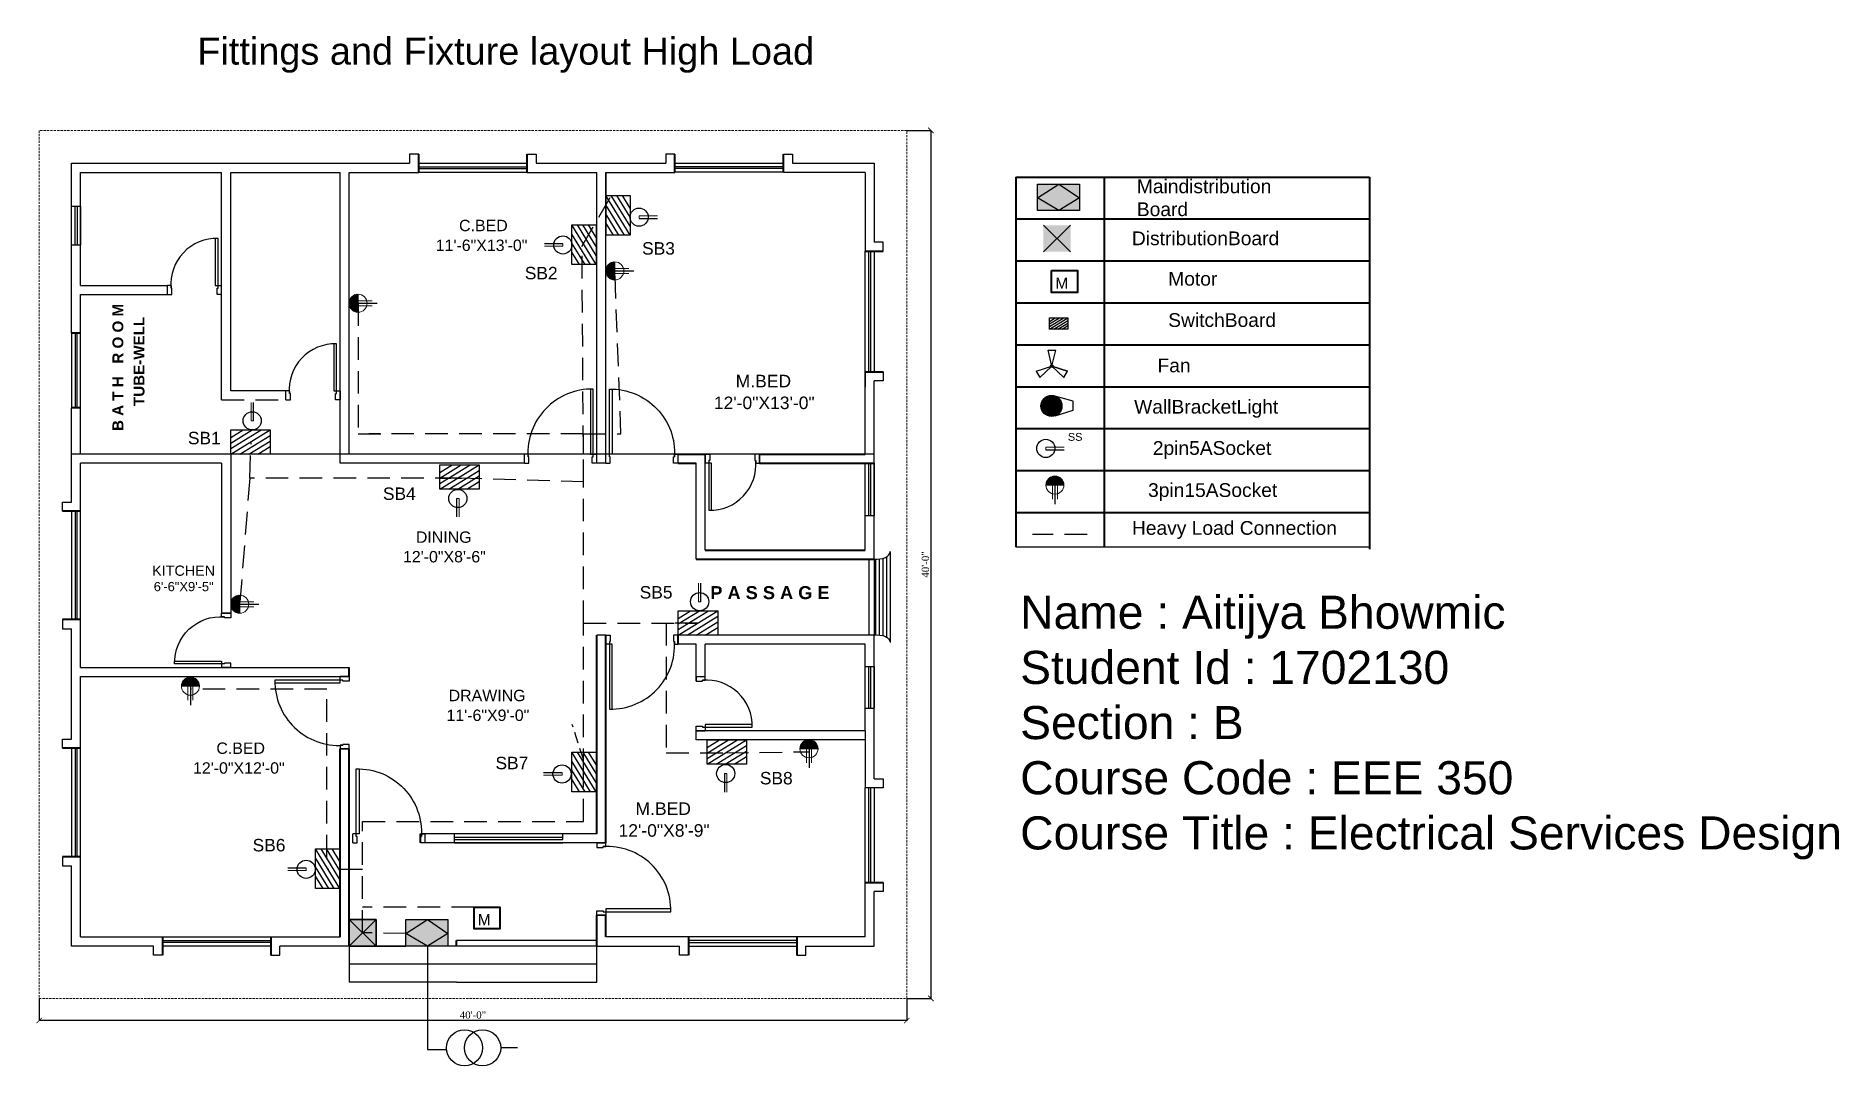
# Model space of a CAD drawing. Header units: inches. Extents: x 2254 to 46109, y 12082 to 26783.
# Drawn here: x 43647 to 44645, y 25570 to 26140 of the extents above; entities that cross this region are included whole.
import ezdxf
from ezdxf.enums import TextEntityAlignment as Align

# ---------------------------------------------------------------- set-up
doc = ezdxf.new("R2010")
doc.units = ezdxf.units.IN
doc.header["$LTSCALE"] = 5
doc.header["$MEASUREMENT"] = 0
doc.linetypes.add('DASHED2', pattern=[0.375, 0.25, -0.125])
doc.linetypes.add('HIDDENX10', pattern=[0.75, 0.5, -0.25])
for name, color, linetype, lineweight in [('0.05', 57, 'Continuous', 5), ('1.0 AREA', 7, 'Continuous', 5), ('dim', 4, 'Continuous', 18), ('LIGHT', 50, 'Continuous', 0), ('Text', 7, 'Continuous', 15), ('wall', 7, 'Continuous', 40)]:
    doc.layers.add(name, color=color, linetype=linetype, lineweight=lineweight)
for name, color, linetype in [('CONT-MNR', 96, 'Continuous'), ('door', 12, 'Continuous'), ('FURNITURE', 3, 'Continuous'), ('Layer1', 7, 'Continuous'), ('LIGHT BULB', 7, 'Continuous'), ('win', 104, 'Continuous'), ('WIRING', 7, 'Continuous')]:
    doc.layers.add(name, color=color, linetype=linetype)
doc.styles.add('RS6', font='times.ttf')
doc.styles.get("Standard").update_dxf_attribs({"font": 'arial.ttf'})
doc.dimstyles.new('1_8-2', dxfattribs={"dimtxt": 4, "dimasz": 3, "dimexe": 0.18, "dimexo": 0.0625, "dimgap": 0.125, "dimtad": 0, "dimdec": 0, "dimrnd": 1.125, "dimzin": 3, "dimdsep": 46, "dimlunit": 4, "dimtxsty": 'RS6', "dimblk": 'ARCHTICK', "dimcen": 2, "dimclrt": 7, "dimadec": 0, "dimazin": 0, "dimtfac": 1, "dimtdec": 0, "dimtix": 1, "dimtmove": 0, "dimatfit": 3, "dimfxl": 1, "dimtvp": 0.75, "dimtolj": 1, "dimtzin": 0, "dimarcsym": 0})

msp = doc.modelspace()

# ---------------------------------------------------------------- texts
at = {"lineweight": 40, "attachment_point": 1}
for s, width, insert, char_height in [('Maindistribution Board', 7.7332, (44256.42, 26060.42), 7.6044), ('DistributionBoard', 8.2197, (44253.68, 26031.66), 7.6044), ('Motor', 5.8281, (44273.77, 26009.29), 7.604), ('SwitchBoard', 6.0025, (44273.77, 25986.47), 7.6044), ('Fan', 4.6525, (44267.84, 25961.36), 7.604), ('WallBracketLight', 7.9236, (44254.91, 25938.53), 7.6044), ('2pin5ASocket', 6.8166, (44265.25, 25915.71), 7.6044), ('3pin15ASocket', 8.401, (44262.62, 25892.43), 7.6044)]:
    msp.add_mtext_dynamic_manual_height_columns(s, width=width, gutter_width=1, heights=[0], dxfattribs=dict(at, insert=insert, char_height=char_height))
at = {"char_height": 6, "attachment_point": 1, "rotation": 90}
for s, insert in [('{\\fArial|b1|i0|c0|p34;B A T H   R O O M}', (43689.74, 25921.31)), ('\\pxt1;{\\fArial|b1|i0|c0|p34;TUBE-WELL}', (43701.43, 25935.12))]:
    msp.add_mtext_dynamic_manual_height_columns(s, width=139.15, gutter_width=1, heights=[0], dxfattribs=dict(at, insert=insert))
at = {"lineweight": 25, "insert": (44218.27, 25920.21), "char_height": 4.319, "attachment_point": 1}
msp.add_mtext_dynamic_manual_height_columns('SS', width=0.1038, gutter_width=1, heights=[0], dxfattribs=at)
at = {"insert": (44020.46, 25835.52), "char_height": 7.2, "attachment_point": 1}
msp.add_mtext_dynamic_manual_height_columns('{\\fArial|b1|i0|c0|p34;P A S S A G E}', width=83.49, gutter_width=0.6, heights=[0], dxfattribs=at)
at = {"layer": 'Layer1', "color": 7, "lineweight": 40, "char_height": 6.19, "attachment_point": 1}
for insert in [(44211.29, 26006.16), (43891.78, 25654.16)]:
    msp.add_mtext_dynamic_manual_height_columns('M', width=6.1867, gutter_width=1, heights=[0], dxfattribs=dict(at, insert=insert))
at = {"layer": 'Text', "lineweight": -3}
for s, height, p in [('C.BED', 6.3, (43894.94, 26034.95)), ('11\'-6"X13\'-0"', 6.3, (43893.92, 26024.01)), ('M.BED', 6.93, (44049.82, 25948.93)), ('12\'-0"X13\'-0"', 6.93, (44050.3, 25936.89)), ('DINING', 6.3, (43872.98, 25862.63)), ('12\'-0"X8\'-6"', 6.3, (43873.36, 25851.8)), ('KITCHEN', 5.67, (43729.12, 25844.07)), ('6\'-6"X9\'-5"', 5.103, (43729.15, 25835.27)), ('DRAWING', 6.3, (43896.98, 25775.05)), ('11\'-6"X9\'-0"', 6.3, (43897.42, 25764.1)), ('C.BED', 6.3, (43760.67, 25745.89)), ('12\'-0"X12\'-0"', 6.3, (43759.65, 25734.95)), ('M.BED', 6.93, (43994.4, 25712.45)), ('12\'-0"X8\'-9"', 6.93, (43994.89, 25700.41))]:
    msp.add_text(s, height=height, dxfattribs=at).set_placement(p, align=Align.MIDDLE_CENTER)
at = {"layer": 'WIRING', "color": 18, "linetype": 'ByBlock', "lineweight": -3, "ltscale": 5, "true_color": 0x000000, "attachment_point": 1}
for s, width, gutter_width, insert, char_height in [('Fittings and Fixture layout High Load', 379.0938, 1, (43736.64, 26138.91), 15), ('SB3', 1027.7065, 34.38, (43982.72, 26025.74), 6.876), ('SB2', 1027.7065, 34.38, (43917.83, 26012.07), 6.876), ('SB1', 1027.7065, 34.38, (43731.46, 25920.85), 6.876), ('SB4', 1027.7065, 34.38, (43839.35, 25890.07), 6.876), ('SB5', 1027.7065, 34.38, (43981.39, 25835.54), 6.876), ('SB7', 1027.7065, 34.38, (43901.62, 25741.15), 6.876), ('SB8', 1027.7065, 34.38, (44047.86, 25732.76), 6.876), ('SB6', 1027.7065, 34.38, (43767.28, 25695.71), 6.876)]:
    msp.add_mtext_dynamic_manual_height_columns(s, width=width, gutter_width=gutter_width, heights=[0], dxfattribs=dict(at, insert=insert, char_height=char_height))
at = {"layer": 'WIRING', "color": 0, "linetype": 'ByBlock', "lineweight": -3, "ltscale": 5, "insert": (44253.7, 25871.5), "char_height": 7.6044, "attachment_point": 1}
msp.add_mtext_dynamic_manual_height_columns('Heavy Load Connection', width=116.074, gutter_width=1, heights=[0], dxfattribs=at)
at = {"layer": 'WIRING', "color": 18, "lineweight": -3, "ltscale": 5, "true_color": 0x000000, "insert": (44191.88, 25830.22), "char_height": 18.2995, "attachment_point": 1}
msp.add_mtext_dynamic_manual_height_columns('Name : Aitijya Bhowmic\\PStudent Id : 1702130\\PSection : B\\PCourse Code : EEE 350\\PCourse Title : Electrical Services Design', width=25177.3299, gutter_width=91.5, heights=[0], dxfattribs=at)

# ---------------------------------------------------------------- blocks, each defined once
blk = doc.blocks.new('A$C074A1D5E')
at = {"linetype": 'Continuous'}
for p, q in [((-38, 5), (-40, 5)), ((-40, 0), (-40, 5)), ((-40, 0), (-37.5, 0)), ((-38, 3.5), (-38, 5)), ((-37.5, 3.5), (-38, 3.5)), ((-37.5, 0), (-37.5, 3.5)), ((-2.5, 3.5), (-2, 3.5)), ((-2.5, 0), (-2.5, 3.5)), ((0, 0), (-2.5, 0)), ((-2, 3.5), (-2, 5)), ((-2, 5), (0, 5)), ((0, 0), (0, 5))]:
    blk.add_line(p, q, dxfattribs=at)
blk.add_lwpolyline([(-3.5, 41), (-3.5, 5), (-2, 5), (-2, 41)], close=True, dxfattribs=at)
blk.add_arc((-2.75, 5.69), 35.32, 88.7832, 183.55508, dxfattribs=at)
blk = doc.blocks.new('D3')
at = {"layer": 'FURNITURE', "linetype": 'Continuous'}
for p, q in [((-30, 0), (-30, 5)), ((-28, 5), (-30, 5)), ((-30, 0), (-27.5, 0)), ((-28, 3.5), (-28, 5)), ((-27.5, 3.5), (-28, 3.5)), ((-27.5, 0), (-27.5, 3.5)), ((-2.5, 0), (-2.5, 3.5)), ((-2.5, 3.5), (-2, 3.5)), ((0, 0), (-2.5, 0)), ((-2, 5), (0, 5)), ((-2, 3.5), (-2, 5)), ((0, 0), (0, 5))]:
    blk.add_line(p, q, dxfattribs=at)
blk.add_lwpolyline([(-3.5, 31), (-3.5, 5), (-2, 5), (-2, 31)], close=True, dxfattribs=at)
blk.add_arc((-2.75, 5.67), 25.34, 88.30414, 184.90787, dxfattribs=at)
blk = doc.blocks.new('BOUN22')
at = {"layer": '0.05', "color": 152, "linetype": 'DASHED2', "true_color": 0x2776bb}
for p, q in [((5398.09, 2116.47), (4918.09, 2116.47)), ((4918.09, 2116.47), (4918.09, 1636.47)), ((5398.09, 1636.47), (5398.09, 2116.47)), ((4918.09, 1636.47), (5398.09, 1636.47))]:
    blk.add_line(p, q, dxfattribs=at)
blk = doc.blocks.new('_ArchTick')
at = {"color": 0, "const_width": 0.15}
blk.add_lwpolyline([(-0.5, -0.5), (0.5, 0.5)], dxfattribs=at)
blk = doc.blocks.new('*D23')
at = {"color": 0, "lineweight": -2, "transparency": 16777216}
for p, q in [((44129.2, 26087.49), (44142.68, 26087.49)), ((44142.5, 26087.49), (44142.5, 25607.49)), ((44129.2, 25607.49), (44142.68, 25607.49))]:
    blk.add_line(p, q, dxfattribs=at)
at = {"layer": 'Defpoints', "color": 0, "lineweight": -3, "transparency": 16777216}
for p in [(44129.14, 26087.49), (44129.14, 25607.49), (44142.5, 25607.49)]:
    blk.add_point(p, dxfattribs=at)
at = {"color": 0, "lineweight": -2, "transparency": 16777216, "xscale": 3, "yscale": 3, "zscale": 3}
for p, rotation in [((44142.5, 26087.49), 90), ((44142.5, 25607.49), 270)]:
    blk.add_blockref('_ArchTick', p, dxfattribs=dict(at, rotation=rotation))
at = {"color": 7, "transparency": 16777216, "insert": (44139.45, 25847.49), "char_height": 4, "attachment_point": 5, "rotation": 90, "style": 'RS6'}
blk.add_mtext('\\A1;40\'-0"', dxfattribs=at)
blk = doc.blocks.new('*D24')
at = {"color": 0, "lineweight": -2, "transparency": 16777216}
for p, q in [((43649.14, 25607.43), (43649.14, 25595.09)), ((44129.14, 25607.43), (44129.14, 25595.09)), ((44129.14, 25595.27), (43649.14, 25595.27))]:
    blk.add_line(p, q, dxfattribs=at)
at = {"layer": 'Defpoints', "color": 0, "lineweight": -3, "transparency": 16777216}
for p in [(43649.14, 25607.49), (44129.14, 25607.49), (43649.14, 25595.27)]:
    blk.add_point(p, dxfattribs=at)
at = {"color": 0, "lineweight": -2, "transparency": 16777216, "xscale": 3, "yscale": 3, "zscale": 3, "rotation": 180}
blk.add_blockref('_ArchTick', (43649.14, 25595.27), dxfattribs=at)
at = {"color": 0, "lineweight": -2, "transparency": 16777216, "xscale": 3, "yscale": 3, "zscale": 3}
blk.add_blockref('_ArchTick', (44129.14, 25595.27), dxfattribs=at)
at = {"color": 7, "transparency": 16777216, "insert": (43889.14, 25598.32), "char_height": 4, "attachment_point": 5, "style": 'RS6'}
blk.add_mtext('\\A1;40\'-0"', dxfattribs=at)
blk = doc.blocks.new('r')
at = {"color": 1, "ltscale": 0.1}
blk.add_line((32734.51, 11226.13), (32724.26, 11226.13), dxfattribs=at)
blk.add_circle((32734.47, 11225.44), 5.03, dxfattribs=at)
at = {"layer": 'dim'}
for p, q in [((32724.26, 11224.8), (32734.51, 11224.8)), ((32734.51, 11224.8), (32734.51, 11226.13))]:
    blk.add_line(p, q, dxfattribs=at)
blk = doc.blocks.new('RE')
at = {"color": 1, "ltscale": 0.1}
blk.add_line((32733.89, 10953.75), (32744.38, 10953.75), dxfattribs=at)
at = {"layer": 'dim', "lineweight": 0}
for p, q in [((32733.89, 10958.68), (32733.89, 10948.68)), ((32733.89, 10955.06), (32741.7, 10955.06)), ((32733.89, 10952.3), (32741.7, 10952.3))]:
    blk.add_line(p, q, dxfattribs=at)
blk.add_circle((32733.89, 10953.68), 5, dxfattribs=at)
at = {"layer": 'LIGHT', "lineweight": 0}
for p, q in [((32733.89, 10948.7), (32728.89, 10953.7)), ((32728.9, 10953.35), (32733.89, 10958.33)), ((32728.91, 10954.2), (32733.36, 10958.65)), ((32733.89, 10949.54), (32728.95, 10954.47)), ((32732.98, 10948.76), (32728.97, 10952.77)), ((32729, 10952.61), (32733.89, 10957.49)), ((32733.89, 10950.38), (32729.11, 10955.16)), ((32729.15, 10955.28), (32732.29, 10958.42)), ((32729.19, 10951.96), (32733.89, 10956.65)), ((32733.89, 10951.22), (32729.34, 10955.77)), ((32731.73, 10949.17), (32729.38, 10951.52)), ((32729.45, 10951.37), (32733.89, 10955.81)), ((32733.89, 10952.06), (32729.64, 10956.31)), ((32729.77, 10950.85), (32733.89, 10954.97)), ((32733.89, 10952.91), (32729.98, 10956.81)), ((32730.14, 10950.37), (32733.89, 10954.13)), ((32733.89, 10953.75), (32730.38, 10957.25)), ((32730.56, 10949.95), (32733.89, 10953.28)), ((32733.89, 10954.59), (32730.83, 10957.64)), ((32731.03, 10949.58), (32733.89, 10952.44)), ((32733.89, 10955.43), (32731.34, 10957.98)), ((32731.55, 10949.26), (32733.89, 10951.6)), ((32733.89, 10956.27), (32731.89, 10958.27)), ((32732.13, 10949), (32733.89, 10950.76)), ((32733.89, 10957.11), (32732.51, 10958.49)), ((32733.89, 10957.96), (32733.21, 10958.63)), ((32732.78, 10948.81), (32733.89, 10949.92)), ((32733.51, 10948.69), (32733.89, 10949.07))]:
    blk.add_line(p, q, dxfattribs=at)

# ---------------------------------------------------------------- dimensions: what is measured, and where the dimension line sits
dim = msp.add_linear_dim(base=(44142.5, 25607.49), p1=(44129.14, 26087.49), p2=(44129.14, 25607.49), angle=90, dimstyle='1_8-2')
dim.commit()
dim.dimension.update_dxf_attribs({"geometry": '*D23', "text_midpoint": (44139.45, 25847.49)})
dim = msp.add_linear_dim(base=(43649.14, 25595.27), p1=(44129.14, 25607.49), p2=(43649.14, 25607.49), dimstyle='1_8-2')
dim.commit()
dim.dimension.update_dxf_attribs({"geometry": '*D24', "text_midpoint": (43889.14, 25598.32)})

# ---------------------------------------------------------------- hatches: boundary and pattern name
at = {"layer": 'LIGHT BULB'}
h = msp.add_hatch(color=256, dxfattribs=at)
h.set_gradient(color1=(255, 255, 255), color2=(254, 234, 185), tint=1)
h.paths.add_polyline_path([(44209.18, 25929.36, 0.860017), (44210.9, 25940.72), (44210.54, 25940.82, 0.059005), (44209.18, 25940.98, 1)])
at = {"layer": 'WIRING', "lineweight": -3, "ltscale": 5, "true_color": 0x000000}
h = msp.add_hatch(color=18, dxfattribs=at)
h.set_gradient(color1=(255, 255, 255), color2=(254, 234, 185), name='INVCURVED')
h.paths.add_polyline_path([(44224.7, 26050.16), (44213.32, 26057.9), (44201.48, 26050.16), (44213.32, 26043.32)])
h.paths.add_polyline_path([(44224.7, 26057.9), (44213.32, 26057.9), (44224.7, 26050.16)], flags=17)
h.paths.add_polyline_path([(44201.48, 26050.16), (44201.48, 26043.32), (44213.32, 26043.32)], flags=17)
h.paths.add_polyline_path([(44213.32, 26057.9), (44201.48, 26057.9), (44201.48, 26050.16)], flags=17)
h.paths.add_polyline_path([(44224.7, 26050.16), (44213.32, 26043.32), (44224.7, 26043.32)], flags=17)
at = {"layer": 'WIRING', "linetype": 'ByBlock', "lineweight": -3, "ltscale": 5, "true_color": 0x000000}
h = msp.add_hatch(color=18, dxfattribs=at)
h.set_gradient(color1=(255, 255, 255), color2=(254, 234, 185), name='INVCURVED')
h.paths.add_polyline_path([(44219.74, 26035.13), (44212.25, 26035.13), (44212.25, 26027.77)], flags=17)
h.paths.add_polyline_path([(44212.25, 26035.13), (44204.76, 26035.13), (44212.25, 26027.77)], flags=17)
h.paths.add_polyline_path([(44204.76, 26035.13), (44204.76, 26020.41), (44212.25, 26027.77)])
h.paths.add_polyline_path([(44212.25, 26027.77), (44204.76, 26020.41), (44219.74, 26020.41)])
h.paths.add_polyline_path([(44219.74, 26027.61), (44212.25, 26027.77), (44219.74, 26020.41)])
h.paths.add_polyline_path([(44219.74, 26035.13), (44212.25, 26027.77), (44219.74, 26027.61)])
h = msp.add_hatch(color=18, dxfattribs=at)
h.set_gradient(color1=(255, 255, 255), color2=(254, 234, 185), name='INVCURVED')
h.paths.add_polyline_path([(43835.62, 25651.21), (43828.13, 25651.21), (43828.13, 25643.85)], flags=17)
h.paths.add_polyline_path([(43828.13, 25651.21), (43820.64, 25651.21), (43828.13, 25643.85)], flags=17)
h.paths.add_polyline_path([(43820.64, 25651.21), (43820.64, 25636.49), (43828.13, 25643.85)])
h.paths.add_polyline_path([(43828.13, 25643.85), (43820.64, 25636.49), (43835.62, 25636.49)])
h.paths.add_polyline_path([(43835.62, 25643.69), (43828.13, 25643.85), (43835.62, 25636.49)])
h.paths.add_polyline_path([(43835.62, 25651.21), (43828.13, 25643.85), (43835.62, 25643.69)])
at = {"layer": 'WIRING', "lineweight": -3, "ltscale": 5, "true_color": 0x000000}
h = msp.add_hatch(color=18, dxfattribs=at)
h.set_gradient(color1=(255, 255, 255), color2=(254, 234, 185), name='INVCURVED')
h.paths.add_polyline_path([(43875.34, 25643.33), (43863.96, 25651.08), (43852.12, 25643.33), (43863.96, 25636.49)])
h.paths.add_polyline_path([(43875.34, 25651.08), (43863.96, 25651.08), (43875.34, 25643.33)], flags=17)
h.paths.add_polyline_path([(43852.12, 25643.33), (43852.12, 25636.49), (43863.96, 25636.49)], flags=17)
h.paths.add_polyline_path([(43863.96, 25651.08), (43852.12, 25651.08), (43852.12, 25643.33)], flags=17)
h.paths.add_polyline_path([(43875.34, 25643.33), (43863.96, 25636.49), (43875.34, 25636.49)], flags=17)

# ---------------------------------------------------------------- linework, layer by layer
for p, q in [((43667.14, 25975.42), (43667.14, 26069.35)), ((43667.14, 26069.35), (43750.92, 26069.35)), ((43672.14, 26001.84), (43672.14, 26064.35)), ((43672.14, 26064.35), (43750.14, 26064.35)), ((43750.14, 26069.35), (43854.14, 26069.35)), ((43750.14, 25938.49), (43750.14, 26064.35)), ((43755.14, 26016.35), (43755.14, 26064.35)), ((43755.14, 26064.35), (43815.64, 26064.35)), ((43815.64, 25943.49), (43815.64, 26064.35)), ((43820.64, 26064.35), (43859.14, 26064.35)), ((43820.64, 25908.49), (43820.64, 26064.35)), ((43919.14, 26064.35), (43957.64, 26064.35)), ((43924.14, 26069.35), (43995.89, 26069.35)), ((43957.64, 25903.49), (43957.64, 26064.35)), ((43962.64, 25903.49), (43962.64, 26064.35)), ((43962.64, 26064.35), (44000.89, 26064.35)), ((44060.89, 26064.49), (44106.14, 26064.49)), ((44065.89, 26069.49), (44111.14, 26069.49)), ((43667.14, 26045.56), (43672.14, 26045.56)), ((43672.14, 26024.07), (43667.14, 26024.07)), ((43755.14, 25943.49), (43755.14, 26016.35)), ((43672.14, 26001.84), (43720.14, 26001.84)), ((43672.14, 25975.42), (43672.14, 25996.84)), ((43672.14, 25996.84), (43720.14, 25996.84)), ((44208.07, 25977.63), (44218.28, 25983.88)), ((44208.07, 25979.06), (44215.94, 25983.88)), ((44208.07, 25980.49), (44213.61, 25983.88)), ((44208.07, 25981.92), (44211.28, 25983.88)), ((44208.07, 25977.63), (44218.28, 25983.88)), ((44210.4, 25977.63), (44218.28, 25982.45)), ((44212.73, 25977.63), (44218.28, 25981.03)), ((44215.06, 25977.63), (44218.28, 25979.6)), ((44106.14, 25954.08), (44106.14, 25945.48)), ((43785.64, 25943.49), (43755.14, 25943.49)), ((43815.64, 25943.49), (43815.64, 25938.49)), ((43667.14, 25881.99), (43667.14, 25934.21)), ((43672.14, 25908.49), (43672.14, 25934.21)), ((43815.64, 25903.49), (43815.64, 25938.49)), ((44111.14, 25908.49), (43667.14, 25908.49)), ((43755.14, 25908.49), (43672.14, 25908.49)), ((43672.14, 25876.99), (43672.14, 25903.49)), ((43750.14, 25903.49), (43672.14, 25903.49)), ((43750.14, 25903.49), (43750.14, 25820.49)), ((43755.14, 25908.49), (43755.14, 25820.49)), ((43917.64, 25903.49), (43815.64, 25903.49)), ((43917.64, 25903.49), (43917.64, 25908.49)), ((43962.64, 25903.49), (43957.64, 25903.49)), ((44002.64, 25903.49), (44002.64, 25908.49)), ((44012.64, 25850.49), (44012.64, 25903.49)), ((44017.64, 25855.49), (44017.64, 25908.49)), ((44047.64, 25903.49), (44047.64, 25908.49)), ((44111.14, 25874.42), (44106.14, 25874.42)), ((44115.93, 25850.81), (44115.93, 25808.17)), ((44117.93, 25851.65), (44117.93, 25807.33)), ((44119.93, 25854.68), (44119.93, 25804.31)), ((44111.93, 25850.47), (44111.93, 25808.52)), ((44113.93, 25850.5), (44113.93, 25808.49)), ((43672.14, 25790.49), (43672.14, 25816.99)), ((44002.64, 25808.49), (44002.64, 25803.49)), ((44106.14, 25791.03), (44111.14, 25791.03)), ((44106.14, 25767.96), (44111.14, 25767.96)), ((44106.14, 25755.49), (44106.14, 25723.99)), ((44111.14, 25723.99), (44106.14, 25723.99)), ((44111.14, 25728.99), (44116.14, 25728.99)), ((44116.14, 25723.99), (44111.14, 25723.99)), ((44116.14, 25728.99), (44116.14, 25723.99)), ((43878.89, 25693.49), (43878.89, 25698.49)), ((43938.89, 25695.49), (43938.89, 25698.49)), ((43820.64, 25636.49), (43820.64, 25616.49)), ((43957.64, 25616.49), (43957.64, 25636.49)), ((43880.14, 25616.49), (43957.64, 25616.49))]:
    msp.add_line(p, q)
at = {"color": 18, "lineweight": 25, "true_color": 0x000000}
for p, q in [((44201.48, 26050.16), (44213.32, 26057.9)), ((44213.32, 26043.32), (44201.48, 26050.16)), ((44213.32, 26057.9), (44224.7, 26050.16)), ((44224.7, 26050.16), (44213.32, 26043.32)), ((43852.12, 25643.33), (43863.96, 25651.08)), ((43863.96, 25651.08), (43875.34, 25643.33)), ((43863.96, 25636.49), (43852.12, 25643.33)), ((43875.34, 25643.33), (43863.96, 25636.49))]:
    msp.add_line(p, q, dxfattribs=at)
at = {"lineweight": 25}
for points in [[(44201.48, 26043.32), (44201.48, 26057.9), (44224.7, 26057.9), (44224.7, 26043.32)], [(43852.12, 25636.49), (43852.12, 25651.08), (43875.34, 25651.08), (43875.34, 25636.49)]]:
    msp.add_lwpolyline(points, close=True, dxfattribs=at)
msp.add_lwpolyline([(44208.07, 25977.63), (44208.07, 25983.88), (44218.28, 25983.88), (44218.28, 25977.63)], close=True)
for points in [[(44111.14, 25850.49), (44117.42, 25851.37), (44119.93, 25854.22), (44119.93, 25854.68)], [(44111.14, 25808.49), (44117.42, 25807.61), (44119.93, 25804.76), (44119.93, 25804.31)]]:
    msp.add_spline(points, degree=3)
at = {"layer": '1.0 AREA', "lineweight": -3}
for p, q in [((43859.14, 26074.35), (43854.14, 26074.35)), ((43854.14, 26074.35), (43854.14, 26069.35)), ((43919.14, 26074.35), (43924.14, 26074.35)), ((43924.14, 26074.35), (43924.14, 26069.35)), ((44000.89, 26074.49), (43995.89, 26074.49)), ((43995.89, 26074.49), (43995.89, 26069.35)), ((44060.89, 26074.49), (44065.89, 26074.49)), ((44065.89, 26074.49), (44065.89, 26069.49)), ((44106.14, 26064.35), (44106.14, 26020.74)), ((44111.14, 26069.49), (44111.14, 26025.74)), ((44116.14, 26025.74), (44111.14, 26025.74)), ((44116.14, 26020.74), (44116.14, 26025.74)), ((44106.14, 25908.49), (44106.14, 25954.08)), ((44116.14, 25954.08), (44116.14, 25949.08)), ((44111.14, 25903.49), (44111.14, 25949.08)), ((44116.14, 25949.08), (44111.14, 25949.08)), ((44111.14, 25874.42), (44111.14, 25903.49)), ((43662.14, 25876.99), (43662.14, 25881.99)), ((43662.14, 25881.99), (43667.14, 25881.99)), ((44106.14, 25855.49), (44106.14, 25874.42)), ((44111.14, 25850.49), (44111.14, 25874.42)), ((43662.14, 25816.99), (43662.14, 25811.99)), ((43662.14, 25811.99), (43667.14, 25811.99)), ((43667.14, 25750.87), (43667.14, 25811.99)), ((43750.14, 25820.49), (43755.14, 25820.49)), ((43962.64, 25808.49), (43957.64, 25808.49)), ((44111.14, 25808.49), (44002.64, 25808.49)), ((44012.64, 25803.49), (44002.64, 25803.49)), ((44012.64, 25782.99), (44012.64, 25803.49)), ((44017.64, 25785.49), (44017.64, 25803.49)), ((44106.14, 25803.49), (44017.64, 25803.49)), ((44106.14, 25755.49), (44106.14, 25803.49)), ((44111.14, 25728.99), (44111.14, 25808.49)), ((44111.14, 25767.96), (44111.14, 25791.03)), ((43672.14, 25790.49), (43815.64, 25790.49)), ((43672.14, 25745.87), (43672.14, 25785.49)), ((43672.14, 25785.49), (43820.64, 25785.49)), ((43815.64, 25790.49), (43820.64, 25790.49)), ((43662.14, 25745.87), (43662.14, 25750.87)), ((43662.14, 25750.87), (43667.14, 25750.87)), ((44012.64, 25750.49), (44012.64, 25757.99)), ((44106.14, 25755.49), (44012.64, 25755.49)), ((43815.64, 25745.49), (43820.64, 25745.49)), ((44106.14, 25750.49), (44012.64, 25750.49)), ((43957.64, 25698.49), (43860.14, 25698.49)), ((43962.64, 25693.49), (43860.14, 25693.49)), ((43662.14, 25685.87), (43662.14, 25680.87)), ((43672.14, 25641.49), (43672.14, 25685.87)), ((43662.14, 25680.87), (43667.14, 25680.87)), ((43667.14, 25636.49), (43667.14, 25680.87)), ((44106.14, 25641.49), (44106.14, 25671.67)), ((44116.14, 25671.67), (44116.14, 25666.67)), ((44111.14, 25636.49), (44111.14, 25666.67)), ((44116.14, 25666.67), (44111.14, 25666.67)), ((43962.64, 25653.49), (43957.64, 25653.49)), ((43672.14, 25641.49), (43717.39, 25641.49)), ((43777.39, 25641.49), (43815.64, 25641.49)), ((44008.39, 25641.49), (43962.64, 25641.49)), ((44106.14, 25641.49), (44068.39, 25641.49)), ((43712.39, 25636.49), (43667.14, 25636.49)), ((43712.39, 25631.49), (43712.39, 25636.49)), ((43717.39, 25631.49), (43712.39, 25631.49)), ((43777.39, 25631.49), (43782.39, 25631.49)), ((43820.64, 25636.49), (43782.39, 25636.49)), ((43782.39, 25631.49), (43782.39, 25636.49)), ((43880.14, 25636.49), (43820.64, 25636.49)), ((43957.64, 25636.49), (44003.39, 25636.49)), ((44003.39, 25631.49), (44003.39, 25636.49)), ((44008.39, 25631.49), (44003.39, 25631.49)), ((44068.39, 25631.49), (44073.39, 25631.49)), ((44073.39, 25636.49), (44111.14, 25636.49)), ((44073.39, 25631.49), (44073.39, 25636.49)), ((43957.64, 25626.49), (43820.64, 25626.49)), ((43880.14, 25616.49), (43820.64, 25616.49))]:
    msp.add_line(p, q, dxfattribs=at)
at = {"layer": '1.0 AREA', "color": 165, "lineweight": -3, "true_color": 0x5e67af}
for p, q in [((44108.14, 25850.49), (44108.14, 25808.49)), ((44111.14, 25850.49), (44111.14, 25808.49)), ((43957.64, 25639.49), (43880.14, 25639.49)), ((43957.64, 25636.49), (43880.14, 25636.49))]:
    msp.add_line(p, q, dxfattribs=at)
at = {"layer": 'Layer1', "color": 9, "lineweight": 40, "true_color": 0xc7c8ca}
for p, q in [((44189.53, 26061.77), (44385.19, 26061.77)), ((44189.53, 26061.77), (44189.53, 25857.24)), ((44238.33, 26061.77), (44238.33, 25857.24)), ((44385.19, 26061.77), (44385.19, 25856.03)), ((44189.53, 26038.58), (44385.19, 26038.58)), ((44189.53, 26015.38), (44385.19, 26015.38)), ((44189.53, 25992.19), (44385.19, 25992.19)), ((44189.53, 25968.99), (44385.19, 25968.99)), ((44189.53, 25945.8), (44385.19, 25945.8)), ((44189.53, 25922.6), (44385.19, 25922.6)), ((44189.53, 25899.41), (44385.19, 25899.41)), ((44189.53, 25876.21), (44385.19, 25876.21))]:
    msp.add_line(p, q, dxfattribs=at)
at = {"layer": 'Layer1', "color": 7, "lineweight": 40}
for points in [[(44209.25, 26010.07), (44223.61, 26010.07), (44223.61, 25997.91), (44209.25, 25997.91)], [(43889.74, 25658.07), (43904.09, 25658.07), (43904.09, 25645.91), (43889.74, 25645.91)]]:
    msp.add_lwpolyline(points, close=True, dxfattribs=at)
at = {"layer": 'LIGHT BULB'}
for p, q in [((44209.37, 25957.18), (44211.63, 25966.03)), ((44200.67, 25954.39), (44209.37, 25957.18)), ((44209.37, 25957.18), (44202.77, 25950.86)), ((44209.37, 25957.18), (44218.06, 25954.39)), ((44218.06, 25954.39), (44209.37, 25957.18)), ((44209.37, 25957.18), (44215.96, 25950.87)), ((44221.26, 25937.87), (44210.54, 25940.82)), ((44211.22, 25929.61), (44221.26, 25932.81)), ((44221.26, 25932.81), (44221.26, 25937.87))]:
    msp.add_line(p, q, dxfattribs=at)
msp.add_lwpolyline([(44209.37, 25957.18), (44207.38, 25966.03), (44210.7, 25966.03)], dxfattribs=at)
for centre, radius in [((44209.37, 25957.18), 0.761), ((44209.18, 25935.17), 5.81)]:
    msp.add_circle(centre, radius, dxfattribs=at)
at = {"layer": 'wall'}
for p, q in [((43859.14, 26064.35), (43859.14, 26074.35)), ((43919.14, 26064.35), (43919.14, 26074.35)), ((44000.89, 26064.35), (44000.89, 26074.49)), ((44060.89, 26064.49), (44060.89, 26074.49)), ((44106.14, 26020.74), (44116.14, 26020.74)), ((43672.14, 25975.42), (43667.14, 25975.42)), ((44106.14, 25954.08), (44111.14, 25954.08)), ((44106.14, 25954.08), (44116.14, 25954.08)), ((43672.14, 25934.21), (43667.14, 25934.21)), ((44002.64, 25908.49), (44017.64, 25908.49)), ((44002.64, 25903.49), (44012.64, 25903.49)), ((44047.64, 25908.49), (44106.14, 25908.49)), ((44047.64, 25903.49), (44111.14, 25903.49)), ((43672.14, 25876.99), (43662.14, 25876.99)), ((44017.64, 25855.49), (44106.14, 25855.49)), ((44012.64, 25850.49), (44111.14, 25850.49)), ((43672.14, 25816.99), (43662.14, 25816.99)), ((43672.14, 25745.87), (43662.14, 25745.87)), ((43672.14, 25685.87), (43662.14, 25685.87)), ((43672.14, 25685.87), (43667.14, 25685.87)), ((44106.14, 25671.67), (44111.14, 25671.67)), ((44106.14, 25671.67), (44116.14, 25671.67)), ((43717.39, 25641.49), (43717.39, 25636.49)), ((43717.39, 25641.49), (43717.39, 25631.49)), ((43777.39, 25641.49), (43777.39, 25631.49)), ((44008.39, 25641.49), (44008.39, 25631.49)), ((44068.39, 25641.49), (44068.39, 25636.49)), ((44068.39, 25641.49), (44068.39, 25631.49))]:
    msp.add_line(p, q, dxfattribs=at)
at = {"layer": 'wall', "ltscale": 25}
for p, q in [((43957.64, 25698.49), (43957.64, 25808.49)), ((43962.64, 25693.49), (43962.64, 25808.49)), ((44002.64, 25803.49), (44002.64, 25808.49)), ((43820.64, 25785.49), (43820.64, 25790.49)), ((43815.64, 25641.49), (43815.64, 25745.49)), ((43820.64, 25636.49), (43820.64, 25745.49)), ((43860.14, 25693.49), (43860.14, 25698.49)), ((43957.64, 25636.49), (43957.64, 25653.49)), ((43962.64, 25641.49), (43962.64, 25653.49)), ((43880.14, 25636.49), (43880.14, 25639.49))]:
    msp.add_line(p, q, dxfattribs=at)
at = {"layer": 'win'}
for p, q in [((43859.14, 26069.35), (43919.14, 26069.35)), ((43859.14, 26067.35), (43919.14, 26067.35)), ((43919.14, 26066.35), (43859.14, 26066.35)), ((43919.14, 26064.35), (43859.14, 26064.35)), ((44000.89, 26069.49), (44060.89, 26069.49)), ((44000.89, 26067.49), (44060.89, 26067.49)), ((44060.89, 26066.49), (44000.89, 26066.49)), ((44060.89, 26064.49), (44000.89, 26064.49)), ((43667.14, 26024.07), (43667.14, 26045.56)), ((43669.14, 26024.07), (43669.14, 26045.56)), ((43670.14, 26045.56), (43670.14, 26024.07)), ((43672.14, 26045.56), (43672.14, 26024.07)), ((44106.14, 25954.08), (44106.14, 26020.74)), ((44108.14, 25954.08), (44108.14, 26020.74)), ((44109.14, 26020.74), (44109.14, 25954.08)), ((44111.14, 26020.74), (44111.14, 25954.08)), ((43667.14, 25975.42), (43667.14, 25934.21)), ((43669.14, 25975.42), (43669.14, 25934.21)), ((43670.14, 25934.21), (43670.14, 25975.42)), ((43672.14, 25934.21), (43672.14, 25975.42)), ((44106.14, 25874.42), (44106.14, 25903.49)), ((44108.14, 25874.42), (44108.14, 25903.49)), ((44109.14, 25903.49), (44109.14, 25874.42)), ((44111.14, 25903.49), (44111.14, 25874.42)), ((43667.14, 25876.99), (43667.14, 25816.99)), ((43669.14, 25876.99), (43669.14, 25816.99)), ((43670.14, 25816.99), (43670.14, 25876.99)), ((43672.14, 25816.99), (43672.14, 25876.99)), ((44106.14, 25767.96), (44106.14, 25791.03)), ((44108.14, 25767.96), (44108.14, 25791.03)), ((44109.14, 25791.03), (44109.14, 25767.96)), ((44111.14, 25791.03), (44111.14, 25767.96)), ((43667.14, 25745.87), (43667.14, 25685.87)), ((43669.14, 25745.87), (43669.14, 25685.87)), ((43670.14, 25685.87), (43670.14, 25745.87)), ((43672.14, 25685.87), (43672.14, 25745.87)), ((44106.14, 25671.67), (44106.14, 25723.99)), ((44108.14, 25671.67), (44108.14, 25723.99)), ((44109.14, 25723.99), (44109.14, 25671.67)), ((44111.14, 25723.99), (44111.14, 25671.67)), ((43938.89, 25698.49), (43878.89, 25698.49)), ((43938.89, 25696.49), (43878.89, 25696.49)), ((43878.89, 25695.49), (43938.89, 25695.49)), ((43878.89, 25693.49), (43938.89, 25693.49)), ((43717.39, 25641.49), (43777.39, 25641.49)), ((44068.39, 25641.49), (44008.39, 25641.49)), ((43717.39, 25639.49), (43777.39, 25639.49)), ((43777.39, 25638.49), (43717.39, 25638.49)), ((43777.39, 25636.49), (43717.39, 25636.49)), ((44068.39, 25639.49), (44008.39, 25639.49)), ((44008.39, 25638.49), (44068.39, 25638.49)), ((44008.39, 25636.49), (44068.39, 25636.49))]:
    msp.add_line(p, q, dxfattribs=at)
at = {"layer": 'WIRING', "color": 18, "true_color": 0x000000}
for p, q in [((43962.64, 26064.35), (43962.64, 26029.54)), ((44219.74, 26035.13), (44204.76, 26020.41)), ((43835.62, 25651.21), (43820.64, 25636.49)), ((43835.62, 25636.49), (43835.62, 25651.21))]:
    msp.add_line(p, q, dxfattribs=at)
at = {"layer": 'WIRING', "color": 85, "linetype": 'HIDDENX10', "lineweight": -3, "ltscale": 5, "true_color": 0x58ba48}
for p, q in [((43949.46, 26023.32), (43965.7, 26051.46)), ((43950.38, 25893.11), (43949.46, 26023.32)), ((43765.67, 25895.29), (43766.46, 25915.42)), ((43880.77, 25895.29), (43765.67, 25895.29)), ((43950.38, 25893.11), (43880.77, 25895.29)), ((43950.38, 25815.11), (43950.38, 25893.11)), ((44228.94, 25864.03), (44198.76, 25864.03)), ((43950.38, 25733.2), (43950.38, 25815.11)), ((43950.38, 25815.11), (44013.45, 25815.11)), ((43996.08, 25815.11), (43996.08, 25743.41)), ((43996.08, 25743.41), (44029.01, 25743.41)), ((43950.38, 25705.43), (43950.38, 25733.2)), ((43828.13, 25643.85), (43828.13, 25705.43)), ((43828.13, 25705.43), (43950.38, 25705.43)), ((43828.13, 25678.74), (43809.1, 25678.74)), ((43828.13, 25643.85), (43828.13, 25678.74)), ((43852.12, 25643.33), (43828.13, 25643.85))]:
    msp.add_line(p, q, dxfattribs=at)
at = {"layer": 'WIRING'}
for p, q in [((43976.05, 26029.54), (43962.64, 26051.46)), ((43976.05, 26029.54), (43962.64, 26051.46)), ((43976.05, 26034.55), (43965.7, 26051.46)), ((43976.05, 26039.56), (43968.76, 26051.46)), ((43976.05, 26044.56), (43971.83, 26051.46)), ((43972.98, 26029.54), (43962.64, 26046.45)), ((43969.92, 26029.54), (43962.64, 26041.44)), ((43957.28, 26013.3), (43943.87, 26035.23)), ((43957.28, 26013.3), (43943.87, 26035.23)), ((43954.22, 26013.3), (43943.87, 26030.22)), ((43957.28, 26018.31), (43946.93, 26035.23)), ((43957.28, 26023.32), (43950, 26035.23)), ((43957.28, 26028.33), (43953.06, 26035.23)), ((43966.85, 26029.54), (43962.64, 26036.43)), ((43951.15, 26013.3), (43943.87, 26025.21)), ((43948.09, 26013.3), (43943.87, 26020.2)), ((43755.14, 25908.49), (43777.06, 25921.9)), ((43755.14, 25911.56), (43772.05, 25921.9)), ((43755.14, 25914.62), (43767.04, 25921.9)), ((43755.14, 25908.49), (43777.06, 25921.9)), ((43760.15, 25908.49), (43777.06, 25918.84)), ((43765.15, 25908.49), (43777.06, 25915.77)), ((43770.16, 25908.49), (43777.06, 25912.71)), ((43870.75, 25889.16), (43892.68, 25902.57)), ((43870.75, 25892.23), (43887.67, 25902.57)), ((43870.75, 25895.29), (43882.66, 25902.57)), ((43870.75, 25889.16), (43892.68, 25902.57)), ((43875.76, 25889.16), (43892.68, 25899.51)), ((43880.77, 25889.16), (43892.68, 25896.44)), ((43885.78, 25889.16), (43892.68, 25893.38)), ((44002.64, 25808.49), (44024.56, 25821.9)), ((44002.64, 25811.56), (44019.55, 25821.9)), ((44002.64, 25814.62), (44014.54, 25821.9)), ((44002.64, 25808.49), (44024.56, 25821.9)), ((44007.65, 25808.49), (44024.56, 25818.84)), ((44012.65, 25808.49), (44024.56, 25815.77)), ((44017.66, 25808.49), (44024.56, 25812.71)), ((43957.33, 25721.84), (43943.92, 25743.76)), ((43957.33, 25721.84), (43943.92, 25743.76)), ((43957.33, 25726.85), (43946.98, 25743.76)), ((43957.33, 25731.86), (43950.05, 25743.76)), ((43957.33, 25736.87), (43953.11, 25743.76)), ((44018.63, 25737.05), (44040.55, 25750.46)), ((44018.63, 25740.12), (44035.54, 25750.46)), ((44018.63, 25743.18), (44030.53, 25750.46)), ((44018.63, 25737.05), (44040.55, 25750.46)), ((44023.64, 25737.05), (44040.55, 25747.4)), ((44028.65, 25737.05), (44040.55, 25744.33)), ((44033.66, 25737.05), (44040.55, 25741.27)), ((43954.26, 25721.84), (43943.92, 25738.75)), ((43951.2, 25721.84), (43943.92, 25733.74)), ((43948.13, 25721.84), (43943.92, 25728.73)), ((43815.49, 25668.29), (43802.07, 25690.22)), ((43815.49, 25668.29), (43802.07, 25690.22)), ((43812.42, 25668.29), (43802.07, 25685.21)), ((43815.49, 25673.3), (43805.14, 25690.22)), ((43815.49, 25678.31), (43808.2, 25690.22)), ((43815.49, 25683.32), (43811.27, 25690.22)), ((43809.36, 25668.29), (43802.07, 25680.2)), ((43806.29, 25668.29), (43802.07, 25675.19)), ((43835.62, 25636.49), (43835.62, 25651.21))]:
    msp.add_line(p, q, dxfattribs=at)
at = {"layer": 'WIRING', "color": 18, "linetype": 'ByBlock', "lineweight": -3, "ltscale": 5, "true_color": 0x000000}
for p, q in [((44204.76, 26035.13), (44219.74, 26020.41)), ((44189.53, 25857.24), (44385.19, 25857.24)), ((43820.64, 25651.21), (43835.62, 25636.49)), ((43835.62, 25651.21), (43820.64, 25651.21)), ((43820.64, 25651.21), (43820.64, 25636.49)), ((43835.62, 25636.49), (43835.62, 25651.21)), ((43820.64, 25636.49), (43835.62, 25636.49))]:
    msp.add_line(p, q, dxfattribs=at)
at = {"layer": 'WIRING', "color": 7, "linetype": 'HIDDENX10', "lineweight": -3, "ltscale": 5, "true_color": 0xffffff}
for p, q in [((43962.64, 25908.49), (43962.64, 26004.83)), ((43750.14, 25938.49), (43785.64, 25938.49)), ((43825.64, 25919.8), (43840.19, 25919.8)), ((43950.27, 25908.49), (43950.27, 25919.71)), ((43950.27, 25919.71), (43971.02, 25919.71))]:
    msp.add_line(p, q, dxfattribs=at)
at = {"layer": 'WIRING', "color": 146, "linetype": 'HIDDENX10', "lineweight": -3, "ltscale": 5, "true_color": 0x105689}
for p, q in [((43971.02, 25919.71), (43967.64, 26009.83)), ((43825.64, 25991.97), (43825.64, 25919.8)), ((43950.27, 25919.71), (43831.5, 25919.71)), ((43765.67, 25895.29), (43760.14, 25825.56)), ((44013.45, 25815.11), (43996.08, 25815.11)), ((43808.41, 25778.54), (43732.86, 25778.54)), ((43808.41, 25685.53), (43808.41, 25778.54)), ((44029.01, 25743.41), (44075.1, 25743.89))]:
    msp.add_line(p, q, dxfattribs=at)
at = {"layer": 'WIRING', "color": 18, "lineweight": -3, "ltscale": 5, "true_color": 0x000000}
for p, q in [((44207.38, 25966.03), (44211.63, 25966.03)), ((44200.67, 25954.39), (44202.77, 25950.86)), ((44215.96, 25950.87), (44218.06, 25954.39)), ((43863.96, 25636.49), (43863.96, 25579.21)), ((43863.96, 25579.21), (43874.56, 25579.21)), ((43913.83, 25580.27), (43904.51, 25580.27))]:
    msp.add_line(p, q, dxfattribs=at)
at = {"layer": 'WIRING', "color": 7, "true_color": 0xffffff}
for p, q in [((43755.14, 25917.69), (43762.03, 25921.9)), ((43870.75, 25898.36), (43877.65, 25902.57)), ((44002.64, 25817.69), (44009.53, 25821.9)), ((44018.63, 25746.25), (44025.52, 25750.46))]:
    msp.add_line(p, q, dxfattribs=at)
at = {"layer": 'WIRING', "color": 30, "linetype": 'DASHED2', "lineweight": -3, "ltscale": 5, "true_color": 0xf26722}
for p, q in [((43870.75, 25895.29), (43882.76, 25895.29)), ((43950.24, 25739.75), (43944.1, 25758.99))]:
    msp.add_line(p, q, dxfattribs=at)
at = {"layer": 'WIRING', "color": 30, "linetype": 'HIDDENX10', "lineweight": -3, "ltscale": 5, "true_color": 0xf26722}
msp.add_line((43808.41, 25685.53), (43808.41, 25701.92), dxfattribs=at)
at = {"layer": 'WIRING', "color": 3, "linetype": 'HIDDENX10', "lineweight": -3, "ltscale": 5}
msp.add_line((43889.74, 25658.07), (43828.13, 25658.07), dxfattribs=at)
at = {"layer": 'WIRING', "color": 7, "lineweight": -3, "ltscale": 5, "true_color": 0xffffff}
msp.add_line((43820.64, 25636.49), (43852.12, 25636.49), dxfattribs=at)
at = {"layer": 'WIRING'}
for points in [[(43976.05, 26029.54), (43962.64, 26029.54), (43962.64, 26051.46), (43976.05, 26051.46)], [(43957.28, 26013.3), (43943.87, 26013.3), (43943.87, 26035.23), (43957.28, 26035.23)], [(43755.14, 25908.49), (43755.14, 25921.9), (43777.06, 25921.9), (43777.06, 25908.49)], [(43870.75, 25889.16), (43870.75, 25902.57), (43892.68, 25902.57), (43892.68, 25889.16)], [(44002.64, 25808.49), (44002.64, 25821.9), (44024.56, 25821.9), (44024.56, 25808.49)], [(43957.33, 25721.84), (43943.92, 25721.84), (43943.92, 25743.76), (43957.33, 25743.76)], [(44018.63, 25737.05), (44018.63, 25750.46), (44040.55, 25750.46), (44040.55, 25737.05)], [(43815.49, 25668.29), (43802.07, 25668.29), (43802.07, 25690.22), (43815.49, 25690.22)], [(43820.64, 25651.21), (43835.62, 25651.21), (43835.62, 25636.49), (43820.64, 25636.49)]]:
    msp.add_lwpolyline(points, close=True, dxfattribs=at)
at = {"layer": 'WIRING', "color": 18, "lineweight": -3, "ltscale": 5, "true_color": 0x000000}
for centre in [(43884.51, 25580.18), (43894.51, 25580.18)]:
    msp.add_circle(centre, 10, dxfattribs=at)

# ---------------------------------------------------------------- block references
for name, p in [('BOUN22', (38731.04, 23971.02)), ('D3', (43750.14, 25996.84)), ('D3', (43815.64, 25938.49))]:
    msp.add_blockref(name, p)
for p, rotation in [((44017.64, 25908.49), 180), ((44012.64, 25755.49), 270)]:
    msp.add_blockref('D3', p, dxfattribs=dict(rotation=rotation))
at = {"xscale": -1, "rotation": 90}
msp.add_blockref('D3', (43755.14, 25790.49), dxfattribs=at)
at = {"layer": 'CONT-MNR', "lineweight": 9, "ltscale": 0.1}
for name, p, rotation in [('r', (76715.55, 37265.02), 180), ('r', (32541.62, 58661.4), 270), ('r', (76940.52, 37137.11), 180), ('RE', (33257.38, 58625.26), 270), ('r', (55106.24, -6850.47), 89.99999999999999), ('r', (32789.12, 58561.4), 270), ('RE', (32779.18, 58514.09), 270), ('RE', (33121.36, 58479.46), 270), ('r', (55254.44, -7002.6), 89.99999999999999)]:
    msp.add_blockref(name, p, dxfattribs=dict(at, rotation=rotation))
for name, p in [('r', (11204.43, 14798.76)), ('RE', (11233.75, 15056.15)), ('RE', (11026.25, 14871.81)), ('r', (11203.98, 14506.21)), ('r', (11062.41, 14453.51))]:
    msp.add_blockref(name, p, dxfattribs=at)
at = {"layer": 'CONT-MNR', "lineweight": 18, "ltscale": 0.1}
msp.add_blockref('RE', (11091.75, 15038.29), dxfattribs=at)
at = {"layer": 'door', "color": 3}
msp.add_blockref('A$C074A1D5E', (43957.64, 25903.49), dxfattribs=at)
at = {"layer": 'door', "color": 3, "xscale": -1}
for p in [(43962.64, 25903.49), (43822.64, 25693.49)]:
    msp.add_blockref('A$C074A1D5E', p, dxfattribs=at)
at = {"layer": 'door', "color": 3}
for p, rotation in [((43962.64, 25808.49), 180), ((43820.64, 25785.49), 90), ((43957.64, 25653.49), 270)]:
    msp.add_blockref('A$C074A1D5E', p, dxfattribs=dict(at, rotation=rotation))

msp.set_redraw_order([(e.dxf.handle, doc.entitydb.next_handle()) for e in msp.query("TEXT MTEXT ATTDEF DIMENSION ARC_DIMENSION")])  # texts and dimensions are drawn at this point

doc.saveas('drawing.dxf')
